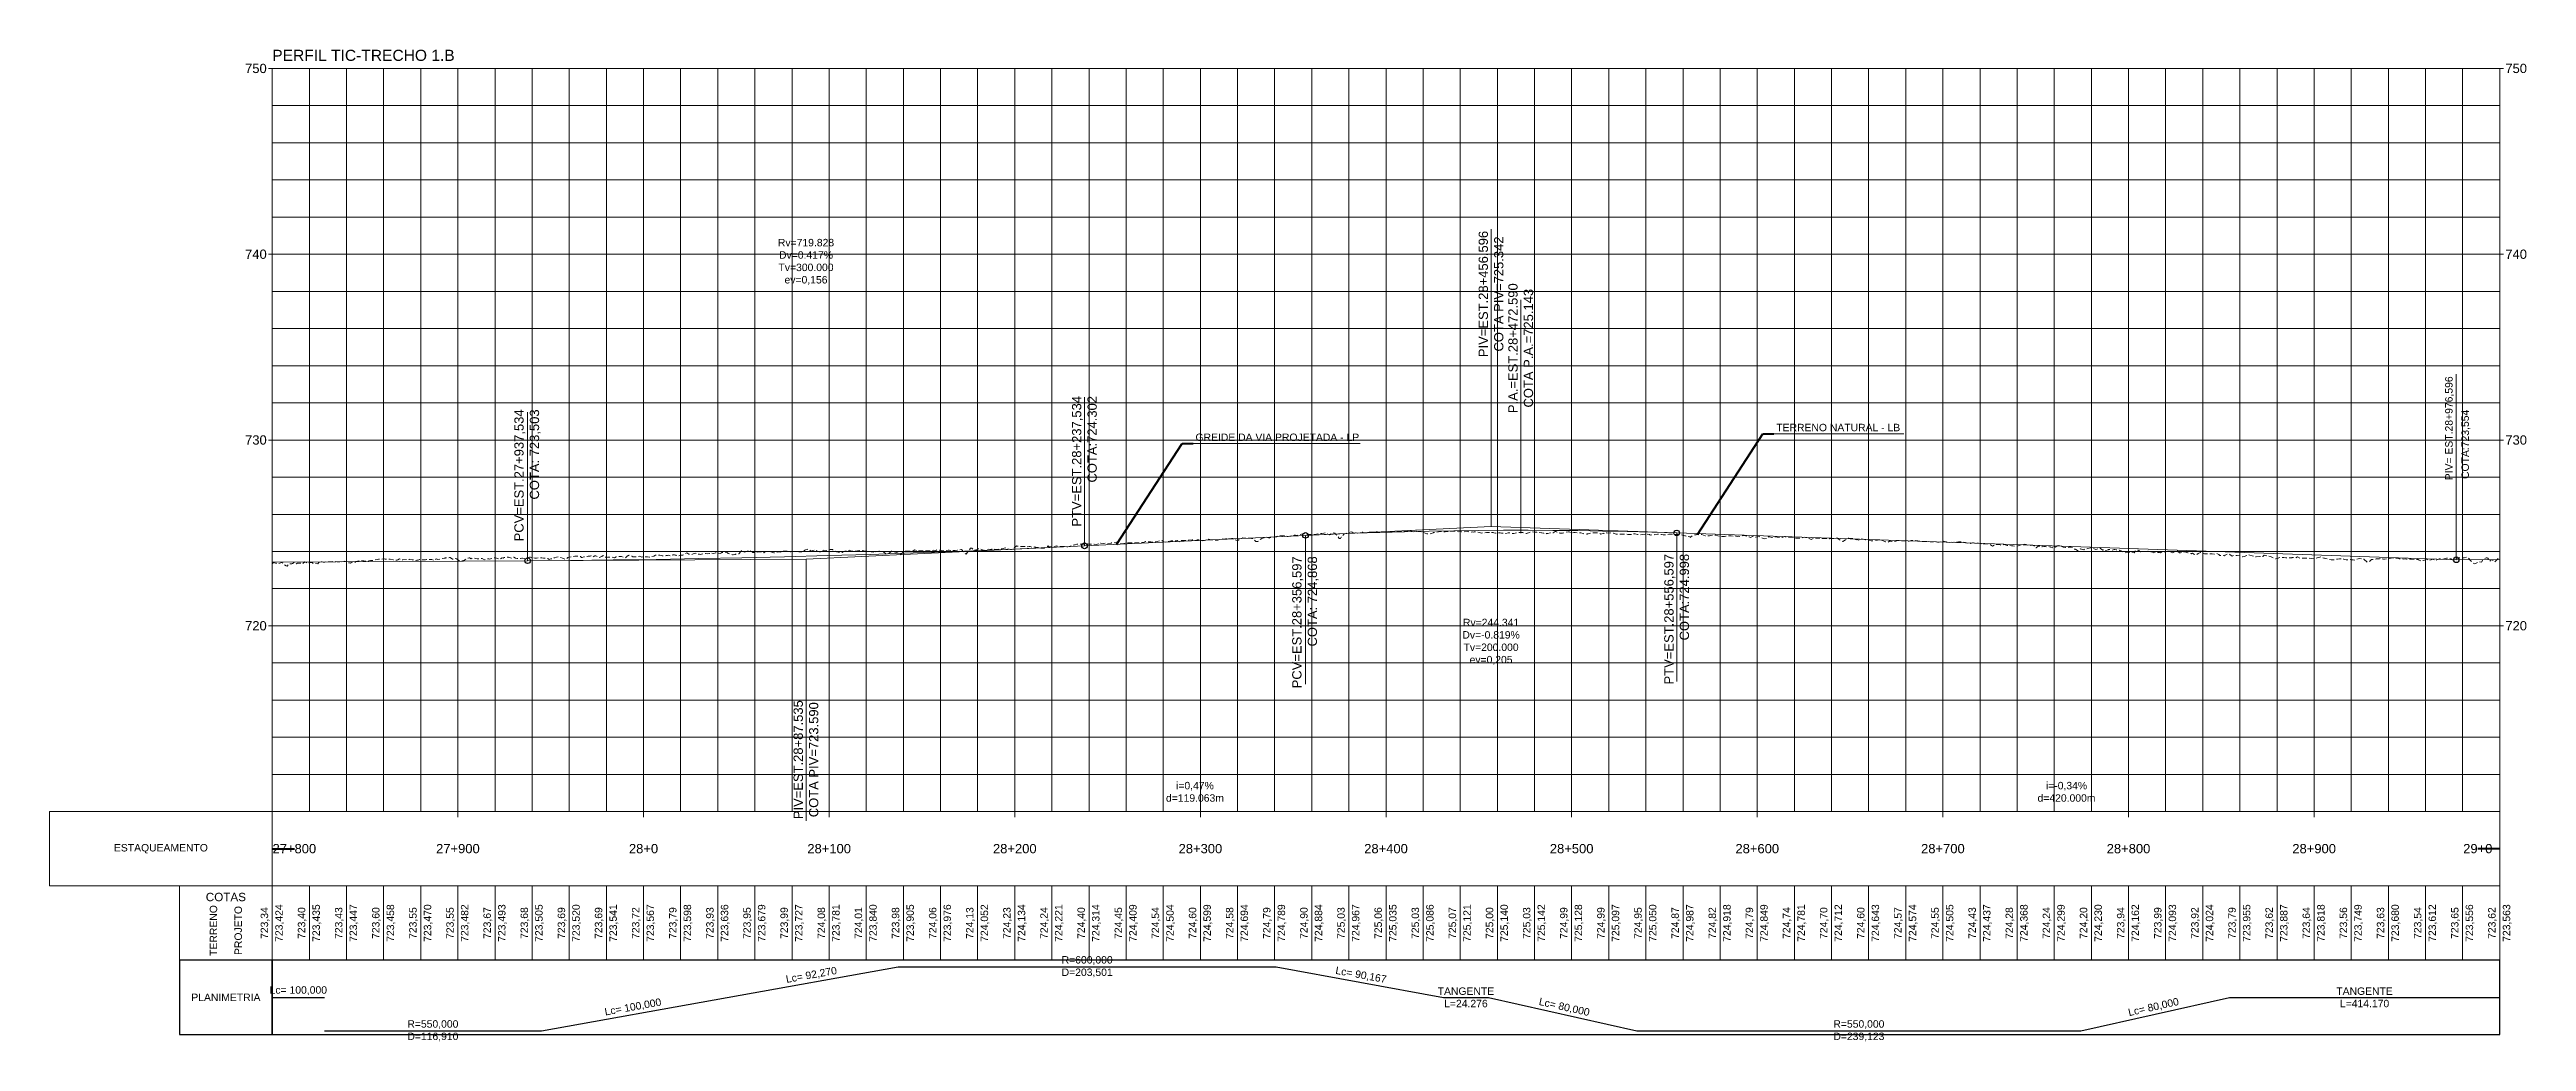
# Model space of a CAD drawing. Header units: metres. Extents: x 303118 to 359298, y 7408194 to 7460879.
# Drawn here: x 336144 to 337479, y 7420043 to 7420577 of the extents above; entities that cross this region are included whole.
import ezdxf

# ---------------------------------------------------------------- set-up
doc = ezdxf.new("R2010")
doc.units = ezdxf.units.M
doc.header["$LTSCALE"] = 10
doc.linetypes.add('HIDDEN', pattern=[0.375, 0.25, -0.125])
for name, color, linetype, lineweight in [('F-VT-CAIXA', 4, 'Continuous', 0), ('F-VT-COTAS', 2, 'Continuous', 0), ('F-VT-ESTACA', 4, 'Continuous', 0), ('F-VT-GREIDE', 6, 'Continuous', 0), ('F-VT-MALHA', 8, 'Continuous', 0), ('F-VT-MALHA-MJR', 8, 'Continuous', 0), ('F-VT-NOTAVEL', 2, 'Continuous', 0), ('F-VT-PLANIMETRIA', 3, 'Continuous', 0), ('F-VT-REGUA', 4, 'Continuous', 0), ('F-VT-TERRENO', 90, 'HIDDEN', 0), ('F-VT-TITULO', 4, 'Continuous', 0), ('U-HZ-EIXO L7-V2', 220, 'L7-V2_LINE', 30)]:
    doc.layers.add(name, color=color, linetype=linetype, lineweight=lineweight)
doc.layers.add('U-VT-PERFIL', color=4, linetype='Continuous')
doc.styles.add('Arial', font='arial.ttf')
doc.styles.add('DIM', font='arial.ttf', dxfattribs={"width": 0.8})
doc.styles.add('R80', font='arial.ttf')
doc.styles.get("Standard").update_dxf_attribs({"font": 'arial.ttf'})
doc.linetypes.add('L7-V2_LINE', pattern='A,3.5,-0.25,["L7-V2",Standard,S=0.175,R=0,X=-0.05,Y=-0.1],-0.75', length=4.5)
doc.dimstyles.new('U-1_2000', dxfattribs={"dimscale": 2, "dimtxt": 1.5, "dimasz": 0.75, "dimexe": 0.75, "dimexo": 0.75, "dimgap": 0.25, "dimtad": 1, "dimzin": 4, "dimtxsty": 'DIM', "dimblk": 'ARCHTICK', "dimcen": 0.7, "dimdle": 0.75, "dimclrd": 256, "dimclre": 256, "dimclrt": 256, "dimaunit": 1, "dimadec": 3, "dimazin": 2, "dimtfac": 1, "dimtofl": 0, "dimtmove": 0, "dimatfit": 3, "dimldrblk": 'CLOSEDBLANK', "dimfxl": 0, "dimtolj": 1, "dimtzin": 0, "dimlwd": -1, "dimlwe": -1, "dimarcsym": 0})

msp = doc.modelspace()

# ---------------------------------------------------------------- texts
at = {"layer": 'F-VT-COTAS', "color": 2, "linetype": 'Continuous', "lineweight": 0, "char_height": 4, "rotation": 90, "style": 'R80'}
for s, insert, attachment_point in [('{\\C1;723,34}', (336262.631, 7420106.777), 8), ('{\\C3;723,424}', (336268.131, 7420106.777), 5), ('{\\C1;723,40}', (336282.631, 7420106.777), 8), ('{\\C3;723,435}', (336288.131, 7420106.777), 5), ('{\\C1;723,43}', (336302.631, 7420106.777), 8), ('{\\C3;723,447}', (336308.131, 7420106.777), 5), ('{\\C1;723,60}', (336322.631, 7420106.777), 8), ('{\\C3;723,458}', (336328.131, 7420106.777), 5), ('{\\C1;723,55}', (336342.631, 7420106.777), 8), ('{\\C3;723,470}', (336348.131, 7420106.777), 5), ('{\\C1;723,55}', (336362.631, 7420106.777), 8), ('{\\C3;723,482}', (336368.131, 7420106.777), 5), ('{\\C1;723,67}', (336382.631, 7420106.777), 8), ('{\\C3;723,493}', (336388.131, 7420106.777), 5), ('{\\C1;723,68}', (336402.631, 7420106.777), 8), ('{\\C3;723,505}', (336408.131, 7420106.777), 5), ('{\\C1;723,69}', (336422.631, 7420106.777), 8), ('{\\C3;723,520}', (336428.131, 7420106.777), 5), ('{\\C1;723,69}', (336442.631, 7420106.777), 8), ('{\\C3;723,541}', (336448.131, 7420106.777), 5), ('{\\C1;723,72}', (336462.631, 7420106.777), 8), ('{\\C3;723,567}', (336468.131, 7420106.777), 5), ('{\\C1;723,79}', (336482.631, 7420106.777), 8), ('{\\C3;723,598}', (336488.131, 7420106.777), 5), ('{\\C1;723,93}', (336502.631, 7420106.777), 8), ('{\\C3;723,636}', (336508.131, 7420106.777), 5), ('{\\C1;723,95}', (336522.631, 7420106.777), 8), ('{\\C3;723,679}', (336528.131, 7420106.777), 5), ('{\\C1;723,99}', (336542.631, 7420106.777), 8), ('{\\C3;723,727}', (336548.131, 7420106.777), 5), ('{\\C1;724,08}', (336562.631, 7420106.777), 8), ('{\\C3;723,781}', (336568.131, 7420106.777), 5), ('{\\C1;724,01}', (336582.631, 7420106.777), 8), ('{\\C3;723,840}', (336588.131, 7420106.777), 5), ('{\\C1;723,98}', (336602.631, 7420106.777), 8), ('{\\C3;723,905}', (336608.131, 7420106.777), 5), ('{\\C1;724,06}', (336622.631, 7420106.777), 8), ('{\\C3;723,976}', (336628.131, 7420106.777), 5), ('{\\C1;724,13}', (336642.631, 7420106.777), 8), ('{\\C3;724,052}', (336648.131, 7420106.777), 5), ('{\\C1;724,23}', (336662.631, 7420106.777), 8), ('{\\C3;724,134}', (336668.131, 7420106.777), 5), ('{\\C1;724,24}', (336682.631, 7420106.777), 8), ('{\\C3;724,221}', (336688.131, 7420106.777), 5), ('{\\C1;724,40}', (336702.631, 7420106.777), 8), ('{\\C3;724,314}', (336708.131, 7420106.777), 5), ('{\\C1;724,45}', (336722.631, 7420106.777), 8), ('{\\C3;724,409}', (336728.131, 7420106.777), 5), ('{\\C1;724,54}', (336742.631, 7420106.777), 8), ('{\\C3;724,504}', (336748.131, 7420106.777), 5), ('{\\C1;724,60}', (336762.631, 7420106.777), 8), ('{\\C3;724,599}', (336768.131, 7420106.777), 5), ('{\\C1;724,58}', (336782.631, 7420106.777), 8), ('{\\C3;724,694}', (336788.131, 7420106.777), 5), ('{\\C1;724,79}', (336802.631, 7420106.777), 8), ('{\\C3;724,789}', (336808.131, 7420106.777), 5), ('{\\C1;724,90}', (336822.631, 7420106.777), 8), ('{\\C3;724,884}', (336828.131, 7420106.777), 5), ('{\\C1;725,03}', (336842.631, 7420106.777), 8), ('{\\C3;724,967}', (336848.131, 7420106.777), 5), ('{\\C1;725,06}', (336862.631, 7420106.777), 8), ('{\\C3;725,035}', (336868.131, 7420106.777), 5), ('{\\C1;725,03}', (336882.631, 7420106.777), 8), ('{\\C3;725,086}', (336888.131, 7420106.777), 5), ('{\\C1;725,07}', (336902.631, 7420106.777), 8), ('{\\C3;725,121}', (336908.131, 7420106.777), 5), ('{\\C1;725,00}', (336922.631, 7420106.777), 8), ('{\\C3;725,140}', (336928.131, 7420106.777), 5), ('{\\C1;725,03}', (336942.631, 7420106.777), 8), ('{\\C3;725,142}', (336948.131, 7420106.777), 5), ('{\\C1;724,99}', (336962.631, 7420106.777), 8), ('{\\C3;725,128}', (336968.131, 7420106.777), 5), ('{\\C1;724,99}', (336982.631, 7420106.777), 8), ('{\\C3;725,097}', (336988.131, 7420106.777), 5), ('{\\C1;724,95}', (337002.631, 7420106.777), 8), ('{\\C3;725,050}', (337008.131, 7420106.777), 5), ('{\\C1;724,87}', (337022.631, 7420106.777), 8), ('{\\C3;724,987}', (337028.131, 7420106.777), 5), ('{\\C1;724,82}', (337042.631, 7420106.777), 8), ('{\\C3;724,918}', (337048.131, 7420106.777), 5), ('{\\C1;724,79}', (337062.631, 7420106.777), 8), ('{\\C3;724,849}', (337068.131, 7420106.777), 5), ('{\\C1;724,74}', (337082.631, 7420106.777), 8), ('{\\C3;724,781}', (337088.131, 7420106.777), 5), ('{\\C1;724,70}', (337102.631, 7420106.777), 8), ('{\\C3;724,712}', (337108.131, 7420106.777), 5), ('{\\C1;724,60}', (337122.631, 7420106.777), 8), ('{\\C3;724,643}', (337128.131, 7420106.777), 5), ('{\\C1;724,57}', (337142.631, 7420106.777), 8), ('{\\C3;724,574}', (337148.131, 7420106.777), 5), ('{\\C1;724,55}', (337162.631, 7420106.777), 8), ('{\\C3;724,505}', (337168.131, 7420106.777), 5), ('{\\C1;724,43}', (337182.631, 7420106.777), 8), ('{\\C3;724,437}', (337188.131, 7420106.777), 5), ('{\\C1;724,28}', (337202.631, 7420106.777), 8), ('{\\C3;724,368}', (337208.131, 7420106.777), 5), ('{\\C1;724,24}', (337222.631, 7420106.777), 8), ('{\\C3;724,299}', (337228.131, 7420106.777), 5), ('{\\C1;724,20}', (337242.631, 7420106.777), 8), ('{\\C3;724,230}', (337248.131, 7420106.777), 5), ('{\\C1;723,94}', (337262.631, 7420106.777), 8), ('{\\C3;724,162}', (337268.131, 7420106.777), 5), ('{\\C1;723,99}', (337282.631, 7420106.777), 8), ('{\\C3;724,093}', (337288.131, 7420106.777), 5), ('{\\C1;723,92}', (337302.631, 7420106.777), 8), ('{\\C3;724,024}', (337308.131, 7420106.777), 5), ('{\\C1;723,79}', (337322.631, 7420106.777), 8), ('{\\C3;723,955}', (337328.131, 7420106.777), 5), ('{\\C1;723,62}', (337342.631, 7420106.777), 8), ('{\\C3;723,887}', (337348.131, 7420106.777), 5), ('{\\C1;723,64}', (337362.631, 7420106.777), 8), ('{\\C3;723,818}', (337368.131, 7420106.777), 5), ('{\\C1;723,56}', (337382.631, 7420106.777), 8), ('{\\C3;723,749}', (337388.131, 7420106.777), 5), ('{\\C1;723,63}', (337402.631, 7420106.777), 8), ('{\\C3;723,680}', (337408.131, 7420106.777), 5), ('{\\C1;723,54}', (337422.631, 7420106.777), 8), ('{\\C3;723,612}', (337428.131, 7420106.777), 5), ('{\\C1;723,65}', (337442.631, 7420106.777), 8), ('{\\C3;723,556}', (337448.131, 7420106.777), 5), ('{\\C1;723,62}', (337462.631, 7420106.777), 8), ('{\\C3;723,563}', (337468.131, 7420106.777), 5)]:
    msp.add_mtext(s, dxfattribs=dict(at, insert=insert, attachment_point=attachment_point))
at = {"layer": 'F-VT-ESTACA', "color": 4, "linetype": 'Continuous', "lineweight": 0, "char_height": 5, "attachment_point": 8, "style": 'R80'}
for s, insert in [('27+800', (336276.023, 7420144.277)), ('27+900', (336364.131, 7420144.277)), ('28+0', (336464.131, 7420144.277)), ('28+100', (336564.131, 7420144.277)), ('28+200', (336664.131, 7420144.277)), ('28+300', (336764.131, 7420144.277)), ('28+400', (336864.131, 7420144.277)), ('28+500', (336964.131, 7420144.277)), ('28+600', (337064.131, 7420144.277)), ('28+700', (337164.131, 7420144.277)), ('28+800', (337264.131, 7420144.277)), ('28+900', (337364.131, 7420144.277)), ('29+0', (337452.29, 7420144.277))]:
    msp.add_mtext(s, dxfattribs=dict(at, insert=insert))
at = {"layer": 'F-VT-NOTAVEL', "color": 2, "linetype": 'Continuous', "lineweight": 0, "char_height": 4, "style": 'Arial'}
for s, insert, attachment_point in [('Rv=719.828\\PDv=0.417%\\PTv=300.000\\Pev=0,156', (336551.665, 7420462.68), 5), ('GREIDE DA VIA PROJETADA - LP', (336761.486, 7420366.205), 7), ('TERRENO NATURAL - LB', (337074.377, 7420371.454), 7), ('Rv=244.341\\PDv=-0.819%\\PTv=200.000\\Pev=0,205', (336920.727, 7420258.206), 5), ('i=0,47%\\Pd=119.063m', (336761.196, 7420172.047), 8), ('i=-0,34%\\Pd=420.000m', (337230.727, 7420172.047), 8)]:
    msp.add_mtext(s, dxfattribs=dict(at, insert=insert, attachment_point=attachment_point))
at = {"layer": 'F-VT-NOTAVEL', "color": 2, "linetype": 'Continuous', "lineweight": 0, "rotation": 90, "style": 'Arial'}
for s, insert, char_height, attachment_point in [('PIV=EST.28+456.596\\PCOTA PIV=725.342', (336920.727, 7420445.38), 5, 5), ('P.A.=EST.28+472.590\\PCOTA P.A.=725.143', (336936.72, 7420416.206), 5, 5), ('PIV= EST.28+976,596', (337439.457, 7420401.052), 4, 9), ('PCV=EST.27+937,534\\PCOTA: 723,503', (336401.665, 7420383.268), 5, 6), ('PTV=EST.28+237,534\\PCOTA:724.302', (336701.665, 7420390.481), 5, 6), ('COTA:723,554', (337443.497, 7420345.819), 4, 1), ('PCV=EST.28+356,597\\PCOTA: 724,868', (336820.727, 7420304.183), 5, 6), ('PTV=EST.28+556,597\\PCOTA:724.998', (337020.727, 7420305.492), 5, 6), ('PIV=EST.28+87.535\\PCOTA PIV=723.590', (336551.665, 7420194.709), 5, 5)]:
    msp.add_mtext(s, dxfattribs=dict(at, insert=insert, char_height=char_height, attachment_point=attachment_point))
at = {"layer": 'F-VT-PLANIMETRIA', "color": 2, "linetype": 'Continuous', "lineweight": 0, "char_height": 4, "style": 'R80'}
for s, insert, attachment_point in [('R=600,000\\PD=203,501', (336703.124, 7420083.277), 5), ('Lc= 100,000', (336278.162, 7420068.027), 8), ('TANGENTE\\PL=24.276', (336907.179, 7420066.777), 5), ('TANGENTE\\PL=414.170', (337391.286, 7420066.777), 5), ('R=550,000\\PD=116,910', (336350.648, 7420048.777), 5), ('R=550,000\\PD=239,123', (337118.879, 7420048.777), 5)]:
    msp.add_mtext(s, dxfattribs=dict(at, insert=insert, attachment_point=attachment_point))
at = {"layer": 'F-VT-PLANIMETRIA', "color": 2, "linetype": 'Continuous', "lineweight": 0, "char_height": 4, "attachment_point": 8, "style": 'R80'}
for s, insert, rotation in [('Lc= 92,270', (336555.018, 7420076.258), 10.138641), ('Lc= 90,167', (336850.183, 7420076.257), 349.629911), ('Lc= 100,000', (336458.882, 7420059.007), 10.203974), ('Lc= 80,000', (336959.591, 7420058.997), 347.319617), ('Lc= 80,000', (337278.166, 7420058.997), 12.680383)]:
    msp.add_mtext(s, dxfattribs=dict(at, insert=insert, rotation=rotation))
at = {"layer": 'F-VT-REGUA', "color": 4, "linetype": 'Continuous', "lineweight": 0, "char_height": 5, "style": 'Arial'}
for s, insert, attachment_point in [('750', (336261.131, 7420566.777), 6), ('{\\C256;750}', (337467.131, 7420566.777), 4), ('740', (336261.131, 7420466.777), 6), ('{\\C256;740}', (337467.131, 7420466.777), 4), ('730', (336261.131, 7420366.777), 6), ('{\\C256;730}', (337467.131, 7420366.777), 4), ('720', (336261.131, 7420266.777), 6), ('{\\C256;720}', (337467.131, 7420266.777), 4)]:
    msp.add_mtext(s, dxfattribs=dict(at, insert=insert, attachment_point=attachment_point))
at = {"layer": 'F-VT-TITULO', "color": 4, "linetype": 'Continuous', "lineweight": 0, "insert": (336264.131, 7420570.777), "char_height": 6, "attachment_point": 7, "style": 'Arial'}
msp.add_mtext('PERFIL TIC-TRECHO 1.B', dxfattribs=at)
at = {"layer": 'U-VT-PERFIL', "color": 4, "linetype": 'Continuous', "lineweight": -3, "attachment_point": 5, "style": 'Arial'}
for s, insert, char_height in [('{\\C4;ESTAQUEAMENTO}', (336204.131, 7420146.777), 4), ('{\\C4;COTAS}', (336239.131, 7420120.777), 4.5), ('{\\fArial|b0|i0|c0|p34;\\C4;PLANIMETRIA}', (336239.131, 7420066.777), 4)]:
    msp.add_mtext(s, dxfattribs=dict(at, insert=insert, char_height=char_height))
at = {"layer": 'U-VT-PERFIL', "color": 4, "linetype": 'Continuous', "lineweight": -3, "insert": (336239.131, 7420102.777), "char_height": 4, "attachment_point": 5, "rotation": 90, "style": 'Arial'}
msp.add_mtext('{\\C1;TERRENO\\C3;\\P\\PPROJETO}', dxfattribs=at)

# ---------------------------------------------------------------- blocks, each defined once
blk = doc.blocks.new('AeccTickLine')
blk.add_line((0, -0.1524), (0, 0.1524))
blk = doc.blocks.new('AeccTickCircle')
blk.add_circle((0, 0), 0.305)

# ---------------------------------------------------------------- linework, layer by layer
at = {"layer": 'F-VT-CAIXA', "color": 4, "linetype": 'Continuous', "lineweight": 0}
for p, q in [((336262.131, 7420566.777), (337466.131, 7420566.777)), ((336264.131, 7420166.777), (336264.131, 7420566.777)), ((337464.131, 7420166.777), (337464.131, 7420566.777)), ((336262.131, 7420466.777), (336264.131, 7420466.777)), ((337464.131, 7420466.777), (337466.131, 7420466.777)), ((336262.131, 7420366.777), (336264.131, 7420366.777)), ((337464.131, 7420366.777), (337466.131, 7420366.777)), ((336262.131, 7420266.777), (336264.131, 7420266.777)), ((337464.131, 7420266.777), (337466.131, 7420266.777))]:
    msp.add_line(p, q, dxfattribs=at)
for points in [[(336264.131, 7420126.777), (336264.131, 7420166.777), (336144.131, 7420166.777), (336144.131, 7420126.777)], [(336264.131, 7420126.777), (337464.131, 7420126.777), (337464.131, 7420166.777), (336264.131, 7420166.777)], [(336264.131, 7420086.777), (336264.131, 7420126.777), (336214.131, 7420126.777), (336214.131, 7420086.777)], [(336264.131, 7420086.777), (337464.131, 7420086.777), (337464.131, 7420126.777), (336264.131, 7420126.777)]]:
    msp.add_3dface(points, dxfattribs=at)
at = {"layer": 'F-VT-CAIXA', "color": 4, "linetype": 'Continuous', "lineweight": -3}
for points in [[(336264.131, 7420046.777), (336264.131, 7420086.777), (336214.131, 7420086.777), (336214.131, 7420046.777)], [(336264.131, 7420046.777), (337464.131, 7420046.777), (337464.131, 7420086.777), (336264.131, 7420086.777)]]:
    msp.add_3dface(points, dxfattribs=at)
at = {"layer": 'F-VT-COTAS', "color": 2, "linetype": 'Continuous', "lineweight": 0}
for p, q in [((336264.131, 7420086.777), (336264.131, 7420126.777)), ((336284.131, 7420086.777), (336284.131, 7420126.777)), ((336304.131, 7420086.777), (336304.131, 7420126.777)), ((336324.131, 7420086.777), (336324.131, 7420126.777)), ((336344.131, 7420086.777), (336344.131, 7420126.777)), ((336364.131, 7420086.777), (336364.131, 7420126.777)), ((336384.131, 7420086.777), (336384.131, 7420126.777)), ((336404.131, 7420086.777), (336404.131, 7420126.777)), ((336424.131, 7420086.777), (336424.131, 7420126.777)), ((336444.131, 7420086.777), (336444.131, 7420126.777)), ((336464.131, 7420086.777), (336464.131, 7420126.777)), ((336484.131, 7420086.777), (336484.131, 7420126.777)), ((336504.131, 7420086.777), (336504.131, 7420126.777)), ((336524.131, 7420086.777), (336524.131, 7420126.777)), ((336544.131, 7420086.777), (336544.131, 7420126.777)), ((336564.131, 7420086.777), (336564.131, 7420126.777)), ((336584.131, 7420086.777), (336584.131, 7420126.777)), ((336604.131, 7420086.777), (336604.131, 7420126.777)), ((336624.131, 7420086.777), (336624.131, 7420126.777)), ((336644.131, 7420086.777), (336644.131, 7420126.777)), ((336664.131, 7420086.777), (336664.131, 7420126.777)), ((336684.131, 7420086.777), (336684.131, 7420126.777)), ((336704.131, 7420086.777), (336704.131, 7420126.777)), ((336724.131, 7420086.777), (336724.131, 7420126.777)), ((336744.131, 7420086.777), (336744.131, 7420126.777)), ((336764.131, 7420086.777), (336764.131, 7420126.777)), ((336784.131, 7420086.777), (336784.131, 7420126.777)), ((336804.131, 7420086.777), (336804.131, 7420126.777)), ((336824.131, 7420086.777), (336824.131, 7420126.777)), ((336844.131, 7420086.777), (336844.131, 7420126.777)), ((336864.131, 7420086.777), (336864.131, 7420126.777)), ((336884.131, 7420086.777), (336884.131, 7420126.777)), ((336904.131, 7420086.777), (336904.131, 7420126.777)), ((336924.131, 7420086.777), (336924.131, 7420126.777)), ((336944.131, 7420086.777), (336944.131, 7420126.777)), ((336964.131, 7420086.777), (336964.131, 7420126.777)), ((336984.131, 7420086.777), (336984.131, 7420126.777)), ((337004.131, 7420086.777), (337004.131, 7420126.777)), ((337024.131, 7420086.777), (337024.131, 7420126.777)), ((337044.131, 7420086.777), (337044.131, 7420126.777)), ((337064.131, 7420086.777), (337064.131, 7420126.777)), ((337084.131, 7420086.777), (337084.131, 7420126.777)), ((337104.131, 7420086.777), (337104.131, 7420126.777)), ((337124.131, 7420086.777), (337124.131, 7420126.777)), ((337144.131, 7420086.777), (337144.131, 7420126.777)), ((337164.131, 7420086.777), (337164.131, 7420126.777)), ((337184.131, 7420086.777), (337184.131, 7420126.777)), ((337204.131, 7420086.777), (337204.131, 7420126.777)), ((337224.131, 7420086.777), (337224.131, 7420126.777)), ((337244.131, 7420086.777), (337244.131, 7420126.777)), ((337264.131, 7420086.777), (337264.131, 7420126.777)), ((337284.131, 7420086.777), (337284.131, 7420126.777)), ((337304.131, 7420086.777), (337304.131, 7420126.777)), ((337324.131, 7420086.777), (337324.131, 7420126.777)), ((337344.131, 7420086.777), (337344.131, 7420126.777)), ((337364.131, 7420086.777), (337364.131, 7420126.777)), ((337384.131, 7420086.777), (337384.131, 7420126.777)), ((337404.131, 7420086.777), (337404.131, 7420126.777)), ((337424.131, 7420086.777), (337424.131, 7420126.777)), ((337444.131, 7420086.777), (337444.131, 7420126.777)), ((337464.131, 7420086.777), (337464.131, 7420126.777))]:
    msp.add_line(p, q, dxfattribs=at)
at = {"layer": 'F-VT-ESTACA', "color": 2, "linetype": 'Continuous', "lineweight": 0}
for p, q in [((336264.131, 7420166.777), (336264.131, 7420163.777)), ((336364.131, 7420166.777), (336364.131, 7420163.777)), ((336464.131, 7420166.777), (336464.131, 7420163.777)), ((336564.131, 7420166.777), (336564.131, 7420163.777)), ((336664.131, 7420166.777), (336664.131, 7420163.777)), ((336764.131, 7420166.777), (336764.131, 7420163.777)), ((336864.131, 7420166.777), (336864.131, 7420163.777)), ((336964.131, 7420166.777), (336964.131, 7420163.777)), ((337064.131, 7420166.777), (337064.131, 7420163.777)), ((337164.131, 7420166.777), (337164.131, 7420163.777)), ((337264.131, 7420166.777), (337264.131, 7420163.777)), ((337364.131, 7420166.777), (337364.131, 7420163.777)), ((337464.131, 7420166.777), (337464.131, 7420163.777))]:
    msp.add_line(p, q, dxfattribs=at)
at = {"layer": 'F-VT-GREIDE', "color": 6, "linetype": 'Continuous', "lineweight": 0}
for p, q in [((336701.665, 7420309.801), (336820.727, 7420315.453)), ((336820.727, 7420315.453), (336834.06, 7420316.05)), ((336834.06, 7420316.05), (336847.394, 7420316.573)), ((336847.394, 7420316.573), (336860.727, 7420317.024)), ((336860.727, 7420317.024), (336874.06, 7420317.403)), ((336874.06, 7420317.403), (336887.394, 7420317.708)), ((336887.394, 7420317.708), (336900.727, 7420317.941)), ((336900.727, 7420317.941), (336914.06, 7420318.101)), ((336914.06, 7420318.101), (336927.394, 7420318.188)), ((336927.394, 7420318.188), (336940.727, 7420318.203)), ((336940.727, 7420318.203), (336954.061, 7420318.145)), ((336954.061, 7420318.145), (336967.394, 7420318.014)), ((336967.394, 7420318.014), (336980.727, 7420317.81)), ((336980.727, 7420317.81), (336994.061, 7420317.533)), ((336994.061, 7420317.533), (337007.394, 7420317.184)), ((337007.394, 7420317.184), (337020.727, 7420316.762)), ((337020.727, 7420316.762), (337440.727, 7420302.322)), ((336264.131, 7420301.014), (336401.665, 7420301.811)), ((336401.665, 7420301.811), (336424.742, 7420301.982)), ((336424.742, 7420301.982), (336447.819, 7420302.226)), ((336447.819, 7420302.226), (336470.896, 7420302.545)), ((336470.896, 7420302.545), (336493.973, 7420302.938)), ((336493.973, 7420302.938), (336517.05, 7420303.404)), ((336517.05, 7420303.404), (336540.127, 7420303.945)), ((336540.127, 7420303.945), (336563.203, 7420304.56)), ((336563.203, 7420304.56), (336586.28, 7420305.248)), ((336586.28, 7420305.248), (336609.357, 7420306.011)), ((336609.357, 7420306.011), (336632.434, 7420306.847)), ((336632.434, 7420306.847), (336655.511, 7420307.758)), ((336655.511, 7420307.758), (336678.588, 7420308.742)), ((336678.588, 7420308.742), (336701.665, 7420309.801)), ((337440.727, 7420302.322), (337464.131, 7420302.41))]:
    msp.add_line(p, q, dxfattribs=at)
at = {"layer": 'F-VT-MALHA', "color": 8, "linetype": 'Continuous', "lineweight": 0}
for p, q in [((336264.131, 7420546.777), (337464.131, 7420546.777)), ((336264.131, 7420526.777), (337464.131, 7420526.777)), ((336264.131, 7420506.777), (337464.131, 7420506.777)), ((336264.131, 7420486.777), (337464.131, 7420486.777)), ((336264.131, 7420446.777), (337464.131, 7420446.777)), ((336264.131, 7420426.777), (337464.131, 7420426.777)), ((336264.131, 7420406.777), (337464.131, 7420406.777)), ((336264.131, 7420386.777), (337464.131, 7420386.777)), ((336264.131, 7420346.777), (337464.131, 7420346.777)), ((336264.131, 7420326.777), (337464.131, 7420326.777)), ((336264.131, 7420306.777), (337464.131, 7420306.777)), ((336264.131, 7420286.777), (337464.131, 7420286.777)), ((336264.131, 7420246.777), (337464.131, 7420246.777)), ((336264.131, 7420226.777), (337464.131, 7420226.777)), ((336264.131, 7420206.777), (337464.131, 7420206.777)), ((336264.131, 7420186.777), (337464.131, 7420186.777))]:
    msp.add_line(p, q, dxfattribs=at)
at = {"layer": 'F-VT-MALHA-MJR', "color": 8, "linetype": 'Continuous', "lineweight": 0}
for p, q in [((336264.131, 7420566.777), (337464.131, 7420566.777)), ((336264.131, 7420166.777), (336264.131, 7420566.777)), ((336284.131, 7420166.777), (336284.131, 7420566.777)), ((336304.131, 7420166.777), (336304.131, 7420566.777)), ((336324.131, 7420166.777), (336324.131, 7420566.777)), ((336344.131, 7420166.777), (336344.131, 7420566.777)), ((336364.131, 7420166.777), (336364.131, 7420566.777)), ((336384.131, 7420166.777), (336384.131, 7420566.777)), ((336404.131, 7420166.777), (336404.131, 7420566.777)), ((336424.131, 7420166.777), (336424.131, 7420566.777)), ((336444.131, 7420166.777), (336444.131, 7420566.777)), ((336464.131, 7420166.777), (336464.131, 7420566.777)), ((336484.131, 7420166.777), (336484.131, 7420566.777)), ((336504.131, 7420166.777), (336504.131, 7420566.777)), ((336524.131, 7420166.777), (336524.131, 7420566.777)), ((336544.131, 7420166.777), (336544.131, 7420566.777)), ((336564.131, 7420166.777), (336564.131, 7420566.777)), ((336584.131, 7420166.777), (336584.131, 7420566.777)), ((336604.131, 7420166.777), (336604.131, 7420566.777)), ((336624.131, 7420166.777), (336624.131, 7420566.777)), ((336644.131, 7420166.777), (336644.131, 7420566.777)), ((336664.131, 7420166.777), (336664.131, 7420566.777)), ((336684.131, 7420166.777), (336684.131, 7420566.777)), ((336704.131, 7420166.777), (336704.131, 7420566.777)), ((336724.131, 7420166.777), (336724.131, 7420566.777)), ((336744.131, 7420166.777), (336744.131, 7420566.777)), ((336764.131, 7420166.777), (336764.131, 7420566.777)), ((336784.131, 7420166.777), (336784.131, 7420566.777)), ((336804.131, 7420166.777), (336804.131, 7420566.777)), ((336824.131, 7420166.777), (336824.131, 7420566.777)), ((336844.131, 7420166.777), (336844.131, 7420566.777)), ((336864.131, 7420166.777), (336864.131, 7420566.777)), ((336884.131, 7420166.777), (336884.131, 7420566.777)), ((336904.131, 7420166.777), (336904.131, 7420566.777)), ((336924.131, 7420166.777), (336924.131, 7420566.777)), ((336944.131, 7420166.777), (336944.131, 7420566.777)), ((336964.131, 7420166.777), (336964.131, 7420566.777)), ((336984.131, 7420166.777), (336984.131, 7420566.777)), ((337004.131, 7420166.777), (337004.131, 7420566.777)), ((337024.131, 7420166.777), (337024.131, 7420566.777)), ((337044.131, 7420166.777), (337044.131, 7420566.777)), ((337064.131, 7420166.777), (337064.131, 7420566.777)), ((337084.131, 7420166.777), (337084.131, 7420566.777)), ((337104.131, 7420166.777), (337104.131, 7420566.777)), ((337124.131, 7420166.777), (337124.131, 7420566.777)), ((337144.131, 7420166.777), (337144.131, 7420566.777)), ((337164.131, 7420166.777), (337164.131, 7420566.777)), ((337184.131, 7420166.777), (337184.131, 7420566.777)), ((337204.131, 7420166.777), (337204.131, 7420566.777)), ((337224.131, 7420166.777), (337224.131, 7420566.777)), ((337244.131, 7420166.777), (337244.131, 7420566.777)), ((337264.131, 7420166.777), (337264.131, 7420566.777)), ((337284.131, 7420166.777), (337284.131, 7420566.777)), ((337304.131, 7420166.777), (337304.131, 7420566.777)), ((337324.131, 7420166.777), (337324.131, 7420566.777)), ((337344.131, 7420166.777), (337344.131, 7420566.777)), ((337364.131, 7420166.777), (337364.131, 7420566.777)), ((337384.131, 7420166.777), (337384.131, 7420566.777)), ((337404.131, 7420166.777), (337404.131, 7420566.777)), ((337424.131, 7420166.777), (337424.131, 7420566.777)), ((337444.131, 7420166.777), (337444.131, 7420566.777)), ((337464.131, 7420166.777), (337464.131, 7420566.777)), ((336264.131, 7420466.777), (337464.131, 7420466.777)), ((336264.131, 7420366.777), (337464.131, 7420366.777)), ((336264.131, 7420266.777), (337464.131, 7420266.777)), ((336264.131, 7420166.777), (337464.131, 7420166.777))]:
    msp.add_line(p, q, dxfattribs=at)
at = {"layer": 'F-VT-NOTAVEL', "color": 2, "linetype": 'Continuous', "lineweight": 0}
for p, q in [((336920.727, 7420320.2), (336920.727, 7420480.2)), ((336936.72, 7420318.206), (336936.72, 7420442.206)), ((337440.727, 7420302.322), (337440.727, 7420402.322)), ((336401.665, 7420301.811), (336401.665, 7420381.811)), ((336701.665, 7420309.801), (336701.665, 7420389.801)), ((337073.107, 7420370.184), (337143.107, 7420370.184)), ((336760.216, 7420364.935), (336850.216, 7420364.935)), ((336820.727, 7420315.453), (336820.727, 7420235.453)), ((337020.727, 7420316.762), (337020.727, 7420236.762)), ((336551.665, 7420302.68), (336551.665, 7420161.811))]:
    msp.add_line(p, q, dxfattribs=at)
at = {"layer": 'F-VT-NOTAVEL', "color": 8, "linetype": 'Continuous', "lineweight": 0}
for p, q in [((336820.727, 7420315.453), (336920.727, 7420320.2)), ((336920.727, 7420320.2), (337020.727, 7420316.762)), ((336401.665, 7420301.811), (336551.665, 7420302.68)), ((336551.665, 7420302.68), (336701.665, 7420309.801))]:
    msp.add_line(p, q, dxfattribs=at)
at = {"layer": 'F-VT-PLANIMETRIA', "color": 3, "linetype": 'Continuous', "lineweight": -3}
for p, q in [((336509.103, 7420066.777), (336601.373, 7420083.277)), ((336601.373, 7420083.277), (336804.874, 7420083.277)), ((336804.874, 7420083.277), (336895.041, 7420066.777)), ((336264.131, 7420066.777), (336292.193, 7420066.777)), ((336409.103, 7420048.777), (336509.103, 7420066.777)), ((336895.041, 7420066.777), (336919.317, 7420066.777)), ((336919.317, 7420066.777), (336999.317, 7420048.777)), ((337238.441, 7420048.777), (337318.441, 7420066.777)), ((337318.441, 7420066.777), (337464.131, 7420066.777)), ((336292.193, 7420048.777), (336409.103, 7420048.777)), ((336999.317, 7420048.777), (337238.441, 7420048.777))]:
    msp.add_line(p, q, dxfattribs=at)
at = {"layer": 'F-VT-TERRENO', "color": 90, "linetype": 'HIDDEN', "lineweight": 0, "flags": 128}
msp.add_lwpolyline([(336264.131, 7420300.172), (336264.745, 7420300.773), (336265.932, 7420300.512), (336266.162, 7420300.437), (336266.399, 7420300.343), (336266.659, 7420300.348), (336267.577, 7420300.371), (336268.73, 7420300.644), (336269.258, 7420300.902), (336269.885, 7420300.373), (336271.526, 7420298.984), (336272.108, 7420298.827), (336273.111, 7420300.096), (336273.231, 7420300.249), (336274.342, 7420300.169), (336274.649, 7420300.212), (336274.956, 7420300.277), (336276.063, 7420300.864), (336276.336, 7420300.699), (336277.172, 7420300.199), (336277.78, 7420300.476), (336279.562, 7420300.41), (336280.004, 7420300.392), (336280.595, 7420300.264), (336281.718, 7420301.176), (336282.788, 7420300.611), (336282.856, 7420300.576), (336283.135, 7420300.399), (336283.406, 7420300.592), (336284.549, 7420300.872), (336285.726, 7420300.661), (336286.014, 7420300.459), (336286.194, 7420300.333), (336288.598, 7420300.204), (336288.787, 7420300.364), (336288.97, 7420300.636), (336289.24, 7420300.842), (336290.205, 7420301.577), (336291.496, 7420301.012), (336291.743, 7420301.048), (336292.465, 7420301.1), (336294.417, 7420301.22), (336294.453, 7420301.169), (336294.486, 7420301.18), (336295.635, 7420301.261), (336297.236, 7420301.364), (336297.283, 7420301.374), (336297.333, 7420301.363), (336298.961, 7420301.292), (336299.962, 7420301.245), (336300.114, 7420301.3), (336300.28, 7420301.195), (336302.67, 7420301.382), (336303.245, 7420301.492), (336305.386, 7420300.597), (336305.456, 7420300.599), (336305.776, 7420300.609), (336306.211, 7420300.469), (336307.194, 7420301.167), (336308.069, 7420301.11), (336308.611, 7420300.811), (336309.219, 7420301.42), (336310.748, 7420301.782), (336311.951, 7420301.844), (336312.221, 7420301.857), (336312.858, 7420301.74), (336313.416, 7420301.716), (336314.282, 7420301.582), (336315.267, 7420301.569), (336316.075, 7420301.691), (336317.115, 7420301.885), (336318.31, 7420302.024), (336318.446, 7420302.115), (336318.723, 7420302.299), (336321.059, 7420302.511), (336321.347, 7420302.566), (336321.398, 7420302.567), (336322.789, 7420302.575), (336323.982, 7420302.75), (336324.208, 7420302.809), (336324.473, 7420302.747), (336324.941, 7420302.728), (336326.592, 7420302.652), (336327.601, 7420302.644), (336329.19, 7420302.328), (336330.725, 7420302.141), (336331.306, 7420302.126), (336331.436, 7420302.196), (336331.789, 7420302.385), (336332.73, 7420302.849), (336333.888, 7420302.203), (336334.371, 7420302.22), (336336.422, 7420302.535), (336336.944, 7420302.654), (336337.067, 7420302.644), (336337.931, 7420302.546), (336339.503, 7420302.359), (336340.265, 7420302.268), (336341.265, 7420301.684), (336342.059, 7420302.166), (336342.693, 7420302.205), (336343.492, 7420302.421), (336344.426, 7420302.269), (336344.612, 7420302.239), (336346.74, 7420302.314), (336347.137, 7420302.426), (336349.663, 7420302.534), (336350.013, 7420302.508), (336350.921, 7420302.107), (336351.245, 7420301.965), (336352.185, 7420302.603), (336352.675, 7420302.838), (336353.319, 7420302.426), (336354.692, 7420302.75), (336356.637, 7420303.2), (336357.196, 7420303.279), (336357.416, 7420303.302), (336358.779, 7420303.423), (336359.679, 7420303.475), (336360.003, 7420303.494), (336361.246, 7420302.61), (336362.168, 7420302.922), (336362.677, 7420303.011), (336363.368, 7420302.747), (336363.911, 7420302.41), (336364.647, 7420301.952), (336366.795, 7420301.752), (336367.107, 7420301.75), (336367.906, 7420302.33), (336369.567, 7420303.232), (336370.214, 7420303.398), (336370.406, 7420303.308), (336371.274, 7420302.903), (336372.02, 7420303.332), (336372.714, 7420303.165), (336373.705, 7420303.064), (336374.465, 7420302.747), (336376.254, 7420302.951), (336376.901, 7420302.93), (336376.904, 7420302.93), (336377.186, 7420302.954), (336378.458, 7420302.24), (336379.324, 7420302.837), (336379.898, 7420302.853), (336380.74, 7420302.819), (336381.339, 7420302.642), (336381.747, 7420302.806), (336383.396, 7420303.26), (336383.921, 7420303.405), (336384.169, 7420303.487), (336384.218, 7420303.406), (336384.292, 7420303.39), (336386.57, 7420302.596), (336387.909, 7420303.356), (336388.547, 7420303.277), (336388.971, 7420303.636), (336389.891, 7420303.649), (336391.03, 7420303.663), (336391.36, 7420303.639), (336391.43, 7420303.657), (336391.538, 7420303.662), (336392.879, 7420303.186), (336393.749, 7420303.777), (336394.328, 7420303.783), (336395.221, 7420303.238), (336396.136, 7420303.001), (336396.386, 7420303.01), (336397.76, 7420303.052), (336398.502, 7420303.223), (336398.932, 7420303.159), (336400.119, 7420303.014), (336400.866, 7420303.077), (336401.569, 7420303.315), (336402.684, 7420303.689), (336402.881, 7420303.729), (336403.027, 7420303.759), (336403.24, 7420303.672), (336404.141, 7420303.531), (336405.587, 7420303.142), (336406.484, 7420303.168), (336407.934, 7420303.477), (336409.376, 7420303.354), (336410.206, 7420303.283), (336410.276, 7420303.281), (336410.321, 7420303.281), (336411.748, 7420303.069), (336412.602, 7420303.06), (336412.617, 7420303.06), (336413.207, 7420302.55), (336414.196, 7420302.845), (336414.948, 7420302.877), (336415.827, 7420303.255), (336416.045, 7420303.349), (336417.27, 7420303.812), (336418.126, 7420303.84), (336419.053, 7420303.682), (336419.588, 7420303.591), (336420.507, 7420303.237), (336421.9, 7420302.511), (336421.971, 7420302.508), (336422.093, 7420302.586), (336422.279, 7420302.713), (336423.438, 7420303.509), (336424.212, 7420303.724), (336425.505, 7420303.972), (336426.103, 7420304.086), (336426.52, 7420304.073), (336427.071, 7420304.225), (336428.731, 7420304.338), (336428.819, 7420304.344), (336430.168, 7420304.024), (336430.773, 7420303.541), (336431.112, 7420303.639), (336431.956, 7420303.845), (336432.322, 7420303.936), (336433.401, 7420303.994), (336433.707, 7420304.064), (336434.258, 7420304.34), (336435.18, 7420304.263), (336435.182, 7420304.264), (336435.691, 7420304.396), (336436.655, 7420303.677), (336437.979, 7420304.484), (336438.404, 7420304.447), (336438.408, 7420304.445), (336440.257, 7420303.475), (336441.634, 7420304.147), (336442.471, 7420304.559), (336442.532, 7420304.572), (336442.583, 7420304.568), (336444.026, 7420303.63), (336444.803, 7420303.756), (336444.86, 7420303.756), (336446.799, 7420303.729), (336447.071, 7420303.674), (336448.086, 7420303.47), (336448.456, 7420303.397), (336449.342, 7420303.879), (336449.939, 7420303.888), (336451.066, 7420304.133), (336451.311, 7420304.135), (336451.421, 7420304.136), (336451.608, 7420304.113), (336452.215, 7420304.009), (336453.867, 7420303.449), (336454.377, 7420303.435), (336454.537, 7420303.582), (336455.354, 7420304.332), (336456.123, 7420304.735), (336456.957, 7420304.507), (336457.763, 7420304.218), (336458.377, 7420303.998), (336459.686, 7420303.935), (336460.63, 7420303.955), (336460.989, 7420304.026), (336461.792, 7420304.186), (336462.885, 7420303.89), (336463.281, 7420303.8), (336464.051, 7420303.936), (336464.215, 7420303.946), (336464.768, 7420303.982), (336465.134, 7420303.98), (336466.272, 7420303.873), (336467.379, 7420303.721), (336467.44, 7420303.712), (336467.735, 7420303.672), (336468.438, 7420304.097), (336469.621, 7420304.356), (336470.666, 7420304.725), (336470.835, 7420304.785), (336471.862, 7420304.923), (336472.865, 7420304.832), (336473.892, 7420304.577), (336474.105, 7420304.524), (336475.177, 7420304.355), (336476.348, 7420304.564), (336476.67, 7420304.578), (336477.118, 7420304.688), (336477.313, 7420304.736), (336478.163, 7420304.547), (336478.586, 7420304.481), (336479.864, 7420304.963), (336480.344, 7420304.952), (336480.821, 7420304.941), (336481.138, 7420304.849), (336481.778, 7420304.749), (336483.054, 7420304.407), (336483.569, 7420304.546), (336484.309, 7420304.746), (336485.286, 7420304.745), (336486.273, 7420305.497), (336486.795, 7420305.718), (336487.52, 7420306.026), (336488.599, 7420305.425), (336489.756, 7420305.168), (336490.021, 7420305.156), (336490.095, 7420305.153), (336490.784, 7420305.537), (336491.59, 7420305.686), (336491.987, 7420305.918), (336493.162, 7420305.55), (336493.247, 7420305.527), (336494.215, 7420305.268), (336494.572, 7420305.205), (336495.299, 7420305.417), (336496.443, 7420305.5), (336496.473, 7420305.505), (336497.543, 7420305.678), (336498.67, 7420305.474), (336499.698, 7420305.75), (336499.834, 7420305.786), (336500.547, 7420305.614), (336500.9, 7420305.906), (336502.043, 7420305.728), (336502.924, 7420306.003), (336503.131, 7420306.068), (336503.541, 7420306.177), (336504.379, 7420306.009), (336505.36, 7420305.769), (336506.15, 7420306.108), (336506.307, 7420306.175), (336507.586, 7420306.344), (336508.915, 7420306.338), (336509.376, 7420305.983), (336509.519, 7420305.873), (336509.814, 7420305.763), (336511.017, 7420305.479), (336512.045, 7420305.029), (336512.352, 7420305.073), (336513.46, 7420305.228), (336514.275, 7420305.615), (336515.329, 7420305.501), (336515.5, 7420305.483), (336516.501, 7420306.78), (336516.996, 7420307.088), (336518.008, 7420306.771), (336518.305, 7420306.613), (336518.727, 7420306.388), (336519.423, 7420306.858), (336520.954, 7420307.303), (336521.282, 7420307.192), (336522.535, 7420306.767), (336522.969, 7420306.324), (336523.183, 7420306.263), (336524.258, 7420306.294), (336524.467, 7420306.299), (336525.416, 7420306.389), (336527.058, 7420306.539), (336527.235, 7420306.539), (336527.649, 7420306.54), (336528.946, 7420306.141), (336529.878, 7420306.79), (336530.211, 7420306.783), (336530.44, 7420306.778), (336531.578, 7420306.83), (336532.109, 7420306.771), (336532.631, 7420306.619), (336533.187, 7420306.42), (336534.34, 7420306.007), (336536.067, 7420306.473), (336536.164, 7420306.502), (336536.405, 7420306.572), (336536.574, 7420306.519), (336537.9, 7420306.343), (336538.813, 7420307.016), (336539.14, 7420306.95), (336539.392, 7420306.9), (336540.538, 7420306.977), (336541.053, 7420306.873), (336541.57, 7420306.885), (336542.117, 7420306.787), (336543.289, 7420306.577), (336545.002, 7420306.807), (336545.093, 7420306.797), (336545.527, 7420306.748), (336546.064, 7420306.781), (336547.766, 7420306.589), (336548.07, 7420306.582), (336549.421, 7420306.551), (336549.812, 7420306.533), (336550.01, 7420306.71), (336551.046, 7420307.498), (336551.302, 7420307.692), (336552.259, 7420307.777), (336552.79, 7420308.061), (336553.822, 7420307.291), (336554.023, 7420307.205), (336554.508, 7420306.998), (336555.233, 7420307.239), (336556.755, 7420307.61), (336556.999, 7420307.474), (336558.198, 7420306.807), (336559.005, 7420306.562), (336559.871, 7420306.685), (336559.976, 7420306.751), (336561.257, 7420307.558), (336562.529, 7420307.234), (336562.952, 7420307.067), (336563.176, 7420306.979), (336563.513, 7420307.254), (336564.661, 7420307.836), (336565.776, 7420307.801), (336565.928, 7420307.783), (336566.144, 7420307.756), (336566.835, 7420307.39), (336568.039, 7420306.583), (336568.905, 7420306.428), (336569.394, 7420306.338), (336571.105, 7420306.309), (336571.881, 7420306.696), (336572.567, 7420307.037), (336574.259, 7420307.277), (336574.835, 7420307.487), (336574.858, 7420307.481), (336575.327, 7420307.342), (336576.486, 7420306.972), (336577.112, 7420306.899), (336577.834, 7420306.847), (336577.965, 7420306.837), (336579.394, 7420307.213), (336579.442, 7420307.215), (336579.529, 7420307.23), (336580.811, 7420307.335), (336581.673, 7420307.403), (336583.674, 7420306.953), (336583.787, 7420306.941), (336583.955, 7420306.923), (336584.303, 7420306.916), (336586.242, 7420306.728), (336586.764, 7420306.655), (336587.794, 7420306.509), (336588.269, 7420306.211), (336588.535, 7420306.296), (336589.737, 7420306.785), (336589.74, 7420306.785), (336590.836, 7420306.927), (336591.204, 7420306.913), (336591.853, 7420306.71), (336592.716, 7420306.716), (336593.138, 7420306.719), (336594.84, 7420305.4), (336595.441, 7420305.236), (336595.693, 7420305.296), (336595.888, 7420305.342), (336597.75, 7420307.042), (336598.669, 7420306.808), (336599.863, 7420306.503), (336599.99, 7420306.362), (336600.064, 7420306.452), (336601.455, 7420305.798), (336601.646, 7420305.642), (336602.39, 7420305.038), (336602.916, 7420305.6), (336603.789, 7420306.295), (336604.721, 7420307.161), (336606.1, 7420307.022), (336607.048, 7420307.042), (336607.695, 7420306.972), (336608.429, 7420306.836), (336608.75, 7420306.772), (336609.387, 7420307.128), (336610.206, 7420307.722), (336611.532, 7420307.042), (336611.736, 7420307.008), (336612.058, 7420307.05), (336614.079, 7420307.214), (336615.213, 7420307.112), (336615.369, 7420307.097), (336616.431, 7420307.221), (336618.228, 7420307.125), (336618.79, 7420307.183), (336619.122, 7420307.148), (336620.372, 7420307.445), (336621.156, 7420307.308), (336621.826, 7420307.558), (336621.996, 7420307.575), (336622.878, 7420307.657), (336623.531, 7420307.471), (336624.717, 7420307.328), (336625.908, 7420307.149), (336626.564, 7420307.33), (336628.284, 7420307.477), (336628.779, 7420307.436), (336630.243, 7420307.289), (336630.504, 7420307.312), (336630.675, 7420307.304), (336631.947, 7420307.289), (336633.077, 7420307.51), (336633.391, 7420307.495), (336633.866, 7420307.537), (336635.473, 7420307.815), (336635.563, 7420307.718), (336637.474, 7420305.65), (336637.885, 7420305.274), (336638.746, 7420306.484), (336640.296, 7420308.58), (336641.036, 7420308.569), (336642.037, 7420307.351), (336642.346, 7420307.467), (336642.717, 7420307.599), (336643.478, 7420307.589), (336644.578, 7420308.337), (336645.154, 7420308.323), (336646.459, 7420307.903), (336647.584, 7420307.358), (336648.081, 7420307.406), (336649.129, 7420307.776), (336649.225, 7420307.808), (336650.022, 7420307.966), (336650.66, 7420307.911), (336651.562, 7420308.083), (336652.096, 7420308.138), (336652.475, 7420308.071), (336654.745, 7420307.846), (336654.933, 7420307.825), (336654.965, 7420307.837), (336655.009, 7420307.836), (336655.913, 7420308.015), (336657.395, 7420308.286), (336658.433, 7420308.56), (336659.264, 7420308.827), (336659.865, 7420308.433), (336661.83, 7420307.85), (336662.337, 7420307.923), (336662.696, 7420308.106), (336663.556, 7420308.53), (336664.833, 7420309.696), (336664.988, 7420309.745), (336665.197, 7420309.737), (336667.325, 7420309.41), (336668.547, 7420309.413), (336669.48, 7420309.444), (336669.818, 7420309.45), (336670.699, 7420309.295), (336671.86, 7420309.497), (336672.127, 7420309.559), (336672.331, 7420309.407), (336673.558, 7420308.929), (336674.852, 7420309.239), (336675.165, 7420309.164), (336676.263, 7420308.969), (336677.374, 7420308.761), (336678.426, 7420308.651), (336679.26, 7420308.538), (336679.908, 7420308.586), (336680.685, 7420309.074), (336681.685, 7420309.491), (336682.112, 7420309.863), (336682.444, 7420309.362), (336683.046, 7420309.303), (336684.902, 7420309.077), (336685.004, 7420309.145), (336686.382, 7420309.902), (336687.56, 7420309.473), (336687.806, 7420309.461), (336688.114, 7420309.51), (336689.83, 7420309.518), (336690.119, 7420309.514), (336691.299, 7420309.355), (336692.704, 7420309.295), (336693.493, 7420309.387), (336694.458, 7420309.77), (336694.917, 7420310.244), (336695.291, 7420310.209), (336696.339, 7420310.315), (336696.613, 7420310.4), (336697.612, 7420310.701), (336697.882, 7420310.748), (336699.272, 7420310.717), (336700.485, 7420310.683), (336700.721, 7420310.659), (336702.015, 7420310.69), (336703.099, 7420310.792), (336703.396, 7420310.9), (336703.439, 7420310.915), (336703.84, 7420310.774), (336704.859, 7420310.814), (336705.727, 7420310.726), (336706.916, 7420310.739), (336708.362, 7420310.611), (336709.113, 7420310.888), (336709.99, 7420311.087), (336710.18, 7420311.174), (336710.534, 7420311.333), (336711.951, 7420311.068), (336713.036, 7420311.248), (336713.66, 7420310.941), (336716.065, 7420311.287), (336716.315, 7420311.511), (336716.963, 7420311.438), (336717.618, 7420311.361), (336719.001, 7420311.782), (336719.038, 7420311.803), (336719.079, 7420311.792), (336720.455, 7420311.132), (336721.682, 7420310.977), (336722.081, 7420310.941), (336723.747, 7420311.234), (336724.369, 7420311.339), (336725.056, 7420311.405), (336726.115, 7420311.506), (336727.087, 7420311.461), (336727.534, 7420311.572), (336728.022, 7420311.521), (336728.951, 7420311.488), (336729.799, 7420311.399), (336730.53, 7420311.454), (336730.977, 7420311.484), (336732.528, 7420311.639), (336733.9, 7420311.829), (336734.607, 7420312.118), (336735.271, 7420312.015), (336736.026, 7420312.036), (336736.83, 7420311.944), (336737.313, 7420311.956), (336737.443, 7420311.958), (336738.023, 7420311.762), (336739.723, 7420311.983), (336740.789, 7420312.233), (336742.613, 7420312.73), (336743.096, 7420312.86), (336743.56, 7420312.56), (336744.097, 7420312.232), (336744.514, 7420311.971), (336745.492, 7420311.843), (336746.36, 7420312.035), (336748.344, 7420312.613), (336749.156, 7420312.564), (336750.88, 7420312.466), (336751.199, 7420312.444), (336751.583, 7420312.619), (336751.968, 7420312.388), (336753, 7420311.949), (336754.028, 7420312.672), (336754.807, 7420312.782), (336756.847, 7420312.776), (336757.634, 7420312.97), (336757.663, 7420312.971), (336759.651, 7420313.023), (336760.069, 7420313.168), (336760.499, 7420312.862), (336761.487, 7420312.674), (336762.449, 7420313.034), (336763.369, 7420313.019), (336764.447, 7420312.735), (336765.229, 7420312.518), (336766.25, 7420312.718), (336767.992, 7420313.24), (336768.557, 7420313.367), (336769.15, 7420313.166), (336769.975, 7420313.141), (336770.759, 7420313.007), (336771.23, 7420312.996), (336772.063, 7420312.966), (336773.496, 7420312.911), (336774.991, 7420313.293), (336776.227, 7420313.61), (336777.047, 7420313.369), (336777.929, 7420313.731), (336778.014, 7420313.746), (336778.466, 7420313.819), (336778.955, 7420313.622), (336780.899, 7420313.703), (336781.662, 7420313.76), (336783.864, 7420312.618), (336784.361, 7420312.614), (336784.797, 7420312.994), (336785.543, 7420313.636), (336786.868, 7420314.031), (336786.963, 7420314.084), (336787.048, 7420314.072), (336788.546, 7420313.977), (336789.73, 7420313.93), (336789.797, 7420313.913), (336789.871, 7420313.94), (336791.58, 7420313.777), (336792.393, 7420313.695), (336792.625, 7420313.549), (336792.893, 7420313.25), (336794.05, 7420312.112), (336795.05, 7420312.176), (336795.946, 7420312.847), (336797.702, 7420314.216), (336798.301, 7420314.187), (336798.364, 7420314.202), (336798.995, 7420314.341), (336799.72, 7420314.524), (336800.338, 7420314.287), (336801.141, 7420313.978), (336802.086, 7420314.279), (336802.964, 7420314.415), (336805.147, 7420314.844), (336805.173, 7420314.849), (336805.581, 7420314.953), (336806.814, 7420315.314), (336808.056, 7420315.239), (336808.193, 7420315.23), (336808.234, 7420315.229), (336808.285, 7420315.245), (336809.659, 7420315.425), (336810.794, 7420314.935), (336810.964, 7420314.915), (336811.43, 7420314.857), (336813.379, 7420315.355), (336813.873, 7420315.422), (336814.586, 7420315.515), (336815.343, 7420315.639), (336815.959, 7420315.395), (336816.781, 7420315.58), (336817.761, 7420315.798), (336818.535, 7420316.14), (336819.611, 7420316.491), (336819.69, 7420316.461), (336820.945, 7420315.983), (336821.104, 7420315.967), (336821.727, 7420315.902), (336822.599, 7420315.887), (336823.656, 7420315.867), (336824.162, 7420315.798), (336825.507, 7420315.912), (336826.21, 7420315.969), (336826.727, 7420316.052), (336827.38, 7420316.248), (336828.151, 7420316.551), (336828.416, 7420316.524), (336828.759, 7420316.49), (336829.578, 7420316.533), (336830.627, 7420316.663), (336831.299, 7420316.869), (336831.324, 7420316.857), (336833.631, 7420315.739), (336833.826, 7420315.682), (336833.881, 7420315.682), (336834.233, 7420315.969), (336835.276, 7420316.817), (336836.356, 7420316.711), (336836.702, 7420316.594), (336837.142, 7420316.015), (336837.152, 7420316.001), (336838.132, 7420315.272), (336838.881, 7420313.772), (336839.561, 7420313.812), (336840.05, 7420314.423), (336840.446, 7420314.918), (336841.398, 7420316.111), (336842.959, 7420316.635), (336843.742, 7420316.897), (336843.905, 7420316.981), (336845.266, 7420317.406), (336845.867, 7420317.132), (336846.416, 7420316.881), (336847.068, 7420316.791), (336848.125, 7420316.806), (336848.776, 7420316.678), (336848.923, 7420316.648), (336850.39, 7420316.825), (336851.422, 7420317.135), (336851.685, 7420317.097), (336853.74, 7420316.794), (336853.839, 7420316.745), (336853.912, 7420316.744), (336854.593, 7420316.927), (336855.268, 7420317.108), (336856.407, 7420317.174), (336857.087, 7420317.186), (336857.502, 7420317.219), (336858.899, 7420317.325), (336859.559, 7420317.427), (336860.41, 7420317.202), (336860.454, 7420317.191), (336861.385, 7420317.272), (336863.319, 7420317.369), (336863.827, 7420317.394), (336863.847, 7420317.383), (336863.862, 7420317.396), (336863.96, 7420317.389), (336866.228, 7420317.47), (336866.346, 7420317.474), (336866.71, 7420317.531), (336868.145, 7420317.552), (336868.827, 7420317.325), (336869.136, 7420317.334), (336870.604, 7420317.377), (336871.303, 7420317.563), (336872.045, 7420317.55), (336873.771, 7420317.518), (336873.865, 7420317.508), (336873.996, 7420317.541), (336874.953, 7420317.526), (336875.3, 7420317.521), (336876.245, 7420318.361), (336877.408, 7420317.849), (336877.862, 7420317.702), (336878.718, 7420317.425), (336880.771, 7420317.672), (336880.81, 7420317.677), (336881.189, 7420317.533), (336882.463, 7420317.615), (336883.651, 7420317.194), (336883.679, 7420317.186), (336884.234, 7420317.011), (336886.119, 7420316.367), (336886.588, 7420316.339), (336887.644, 7420316.277), (336888.588, 7420316.471), (336889.496, 7420316.913), (336889.627, 7420316.977), (336891.057, 7420317.176), (336891.074, 7420317.178), (336892.405, 7420317.388), (336893.517, 7420317.563), (336894.487, 7420317.401), (336895.314, 7420317.36), (336895.981, 7420317.327), (336896.789, 7420317.581), (336897.914, 7420317.464), (336898.226, 7420317.359), (336898.449, 7420317.439), (336899.836, 7420317.658), (336900.918, 7420317.804), (336901.332, 7420317.709), (336903.378, 7420317.297), (336903.953, 7420317.53), (336904.755, 7420317.409), (336905.388, 7420317.259), (336905.842, 7420317.309), (336908.177, 7420317.472), (336908.31, 7420317.473), (336909.686, 7420317.21), (336910.778, 7420317.306), (336911.12, 7420317.225), (336911.596, 7420317.344), (336913.24, 7420317.229), (336915.021, 7420316.815), (336915.702, 7420316.697), (336916.849, 7420316.824), (336918.17, 7420317.062), (336918.282, 7420317.068), (336918.437, 7420317.045), (336919.59, 7420316.938), (336919.718, 7420316.926), (336920.638, 7420317.161), (336921.866, 7420316.929), (336922.17, 7420316.854), (336923.102, 7420316.622), (336924.751, 7420316.814), (336925.294, 7420316.877), (336925.451, 7420316.854), (336925.563, 7420316.885), (336926.262, 7420316.707), (336927.332, 7420316.543), (336928.032, 7420316.435), (336928.707, 7420316.55), (336929.912, 7420316.791), (336930.502, 7420316.908), (336931.182, 7420316.77), (336932.126, 7420316.446), (336932.493, 7420316.416), (336932.617, 7420316.406), (336932.97, 7420316.525), (336935.074, 7420316.981), (336935.169, 7420317.002), (336935.434, 7420317.086), (336935.534, 7420317.097), (336937.654, 7420317.026), (336937.912, 7420317.018), (336938.938, 7420316.652), (336939.776, 7420316.477), (336940.235, 7420316.637), (336940.384, 7420316.689), (336942.339, 7420317.372), (336942.815, 7420317.383), (336942.862, 7420317.385), (336944.072, 7420317.121), (336945.342, 7420317.111), (336945.396, 7420317.093), (336945.503, 7420317.058), (336945.724, 7420317.046), (336947.818, 7420316.816), (336947.977, 7420316.785), (336949.11, 7420316.568), (336950.299, 7420316.342), (336950.557, 7420316.386), (336951.224, 7420316.5), (336952.473, 7420316.888), (336952.789, 7420316.893), (336953.138, 7420316.898), (336954.088, 7420316.911), (336955.281, 7420317.594), (336955.52, 7420317.596), (336955.719, 7420317.474), (336955.842, 7420317.397), (336957.771, 7420316.662), (336958.299, 7420316.651), (336959.179, 7420316.634), (336960.266, 7420316.808), (336960.88, 7420317.028), (336961.231, 7420317.154), (336962.52, 7420317.347), (336962.663, 7420317.3), (336962.771, 7420317.302), (336963.461, 7420316.957), (336964.091, 7420316.64), (336965.28, 7420317.044), (336965.834, 7420317.011), (336966.041, 7420316.992), (336967.787, 7420316.836), (336968.622, 7420316.862), (336969.138, 7420316.877), (336970.302, 7420316.56), (336971.203, 7420316.028), (336971.226, 7420316.014), (336972.425, 7420316.229), (336972.652, 7420316.187), (336972.828, 7420316.24), (336973.783, 7420316.493), (336974.204, 7420316.604), (336975.359, 7420316.867), (336975.504, 7420316.843), (336975.691, 7420316.903), (336976.364, 7420316.875), (336977.888, 7420316.808), (336978.945, 7420316.595), (336978.953, 7420316.593), (336979.778, 7420316.12), (336980.428, 7420316.249), (336981.525, 7420316.553), (336982.18, 7420316.733), (336982.98, 7420316.878), (336984.052, 7420316.655), (336984.106, 7420316.666), (336985.404, 7420316.941), (336985.479, 7420316.926), (336985.538, 7420316.836), (336986.061, 7420316.793), (336986.686, 7420316.602), (336988.095, 7420316.172), (336988.596, 7420316.195), (336989.267, 7420316.162), (336990.668, 7420316.09), (336991.163, 7420316.142), (336991.775, 7420316.121), (336991.848, 7420316.125), (336992.588, 7420316.167), (336993.251, 7420316.251), (336994.428, 7420315.99), (336994.934, 7420315.877), (336995.84, 7420315.935), (336997.009, 7420316.145), (336998.064, 7420316.335), (336998.434, 7420316.259), (336999.59, 7420315.89), (336999.689, 7420315.858), (337001.05, 7420315.803), (337003.675, 7420316.193), (337004.272, 7420316.259), (337006.052, 7420315.882), (337006.294, 7420315.828), (337006.782, 7420315.629), (337007.349, 7420315.677), (337008.203, 7420315.609), (337008.941, 7420315.965), (337010.405, 7420316.174), (337011.593, 7420316.071), (337012.515, 7420315.955), (337013.44, 7420315.832), (337014.259, 7420315.805), (337015.29, 7420315.773), (337016.458, 7420316.149), (337016.707, 7420316.064), (337016.928, 7420316.082), (337018.978, 7420316.011), (337019.461, 7420315.987), (337019.614, 7420316), (337021.201, 7420315.96), (337022.321, 7420315.906), (337022.373, 7420315.894), (337022.429, 7420315.913), (337025.017, 7420315.216), (337025.411, 7420315.167), (337025.441, 7420315.16), (337027.748, 7420314.603), (337028.035, 7420314.397), (337028.342, 7420314.698), (337029.45, 7420315.48), (337030.485, 7420315.776), (337030.872, 7420315.746), (337031.286, 7420315.741), (337031.904, 7420315.86), (337033.228, 7420316.11), (337034.188, 7420315.873), (337035.991, 7420315.179), (337036.525, 7420315.148), (337037.087, 7420315.313), (337037.944, 7420315.153), (337038.366, 7420315.282), (337038.763, 7420315.399), (337039.97, 7420315.538), (337041.555, 7420315.501), (337042.829, 7420315.289), (337044.348, 7420314.98), (337044.829, 7420314.849), (337045.013, 7420314.798), (337045.685, 7420314.798), (337046.431, 7420314.825), (337047.175, 7420314.957), (337048.517, 7420315.241), (337049.999, 7420315.138), (337051.292, 7420314.956), (337051.342, 7420314.949), (337052.843, 7420314.986), (337053.499, 7420314.935), (337054.141, 7420315.02), (337054.917, 7420314.875), (337055.709, 7420315.23), (337056.941, 7420315.35), (337057.755, 7420315.168), (337058.577, 7420314.976), (337059.711, 7420314.631), (337060.57, 7420314.306), (337061.473, 7420314.794), (337061.986, 7420314.86), (337062.477, 7420314.82), (337063.404, 7420314.442), (337064.218, 7420314.684), (337064.376, 7420314.729), (337065.236, 7420314.77), (337067.303, 7420313.813), (337067.967, 7420313.618), (337069.061, 7420313.696), (337070.237, 7420314.611), (337070.476, 7420314.667), (337070.68, 7420314.657), (337070.7, 7420314.656), (337071.896, 7420314.24), (337073.207, 7420314.615), (337073.413, 7420314.653), (337076.115, 7420314.358), (337076.167, 7420314.36), (337077.143, 7420314.362), (337077.556, 7420314.36), (337078.799, 7420314.793), (337078.973, 7420314.788), (337079.17, 7420314.797), (337080.393, 7420314.326), (337081.482, 7420314.444), (337082.18, 7420314.417), (337083.606, 7420314.264), (337084.153, 7420314.202), (337084.641, 7420314.016), (337085.205, 7420314.039), (337086.799, 7420313.951), (337088.261, 7420314.201), (337089.45, 7420314.483), (337090.069, 7420314.398), (337091.323, 7420314.213), (337092.083, 7420313.802), (337093.152, 7420313.224), (337094.416, 7420313.877), (337094.703, 7420313.923), (337096.27, 7420313.997), (337096.532, 7420313.997), (337097.314, 7420313.989), (337097.527, 7420313.995), (337098.83, 7420313.662), (337099.918, 7420313.839), (337100.258, 7420313.764), (337100.665, 7420313.79), (337102.515, 7420313.669), (337102.994, 7420313.6), (337103.094, 7420313.585), (337103.807, 7420313.776), (337105.088, 7420313.718), (337106.995, 7420313.929), (337107.362, 7420313.9), (337107.66, 7420313.564), (337109.457, 7420312.574), (337110.177, 7420312.182), (337110.232, 7420312.206), (337111.632, 7420313.052), (337112.777, 7420313.824), (337113.056, 7420313.87), (337113.411, 7420313.878), (337115.322, 7420313.745), (337115.92, 7420313.658), (337116.648, 7420313.544), (337117.327, 7420313.148), (337117.854, 7420313.173), (337118.755, 7420312.965), (337119.924, 7420313.595), (337120.384, 7420313.633), (337121.906, 7420313.275), (337122.383, 7420313.133), (337122.902, 7420312.972), (337123.219, 7420312.976), (337125.401, 7420312.606), (337126.54, 7420312.595), (337127.319, 7420313.055), (337127.906, 7420312.951), (337128.754, 7420312.836), (337128.846, 7420312.874), (337129.891, 7420313.3), (337130.399, 7420313.282), (337132.877, 7420312.097), (337133.263, 7420312.068), (337134.474, 7420311.763), (337135.308, 7420312.309), (337135.362, 7420312.344), (337135.909, 7420312.389), (337136.673, 7420312.186), (337137.345, 7420311.928), (337137.824, 7420312.078), (337140.102, 7420312.614), (337140.281, 7420312.635), (337140.73, 7420312.632), (337141.771, 7420312.553), (337142.73, 7420312.467), (337143.574, 7420312.496), (337144.515, 7420312.529), (337145.172, 7420312.325), (337145.953, 7420312.371), (337147.063, 7420312.668), (337147.615, 7420312.688), (337148.234, 7420312.685), (337148.848, 7420312.679), (337150.038, 7420312.54), (337150.601, 7420312.544), (337152.455, 7420312.193), (337154.151, 7420312.156), (337154.58, 7420312.111), (337154.697, 7420312.139), (337154.873, 7420312.18), (337157.279, 7420312.044), (337157.472, 7420312.041), (337157.761, 7420312.057), (337159.679, 7420312), (337161.16, 7420311.835), (337161.378, 7420311.81), (337162.07, 7420311.747), (337163.335, 7420312.109), (337164.45, 7420312.278), (337165.064, 7420312.242), (337166.14, 7420311.947), (337166.835, 7420311.805), (337167.587, 7420311.684), (337167.622, 7420311.686), (337168.761, 7420311.729), (337169.209, 7420311.685), (337169.973, 7420311.771), (337171.572, 7420311.724), (337172.518, 7420311.937), (337173.934, 7420311.916), (337174.085, 7420311.895), (337176.246, 7420311.577), (337176.28, 7420311.572), (337176.301, 7420311.573), (337177.745, 7420311.153), (337178.632, 7420311.503), (337179.203, 7420311.17), (337180.133, 7420311.394), (337180.548, 7420311.375), (337180.979, 7420311.352), (337182.253, 7420311.287), (337183.307, 7420311.305), (337184.013, 7420311.104), (337185.635, 7420310.602), (337187.011, 7420310.826), (337187.938, 7420310.976), (337187.95, 7420310.972), (337187.957, 7420310.982), (337189.412, 7420310.848), (337190.276, 7420309.941), (337190.875, 7420309.7), (337191.904, 7420310.269), (337192.593, 7420310.529), (337193.474, 7420310.481), (337193.542, 7420310.477), (337194.896, 7420310.349), (337195.932, 7420310.162), (337197.193, 7420310.465), (337198.842, 7420310.064), (337199.49, 7420310.005), (337199.936, 7420310.062), (337199.991, 7420310.068), (337201.144, 7420309.76), (337201.78, 7420309.892), (337202.617, 7420309.591), (337204.068, 7420309.563), (337204.088, 7420309.568), (337204.126, 7420309.585), (337206.35, 7420310.305), (337206.399, 7420310.315), (337208.323, 7420310.677), (337208.618, 7420310.573), (337208.959, 7420310.617), (337210.885, 7420309.925), (337212.548, 7420310.204), (337212.862, 7420309.976), (337212.943, 7420309.918), (337213.152, 7420309.966), (337214.429, 7420308.677), (337215.411, 7420309.669), (337216.87, 7420309.725), (337217.669, 7420309.329), (337218.538, 7420309.554), (337219.325, 7420309.456), (337219.918, 7420309.378), (337221.249, 7420309.499), (337221.854, 7420309.091), (337222.161, 7420309.316), (337223.342, 7420308.761), (337224.406, 7420309.264), (337224.831, 7420309.162), (337225.67, 7420309.746), (337225.788, 7420309.77), (337226.644, 7420309.942), (337227.581, 7420309.667), (337228.871, 7420309.081), (337230.204, 7420309.018), (337231.098, 7420308.857), (337231.964, 7420309.088), (337232.25, 7420309.106), (337233.319, 7420309.162), (337234.807, 7420308.57), (337235.3, 7420307.918), (337235.535, 7420308.015), (337236.8, 7420307.221), (337237.755, 7420307.897), (337238.3, 7420308.207), (337238.713, 7420308.112), (337239.458, 7420307.939), (337239.968, 7420307.691), (337240.411, 7420307.978), (337241.294, 7420308.185), (337242.172, 7420308.39), (337243.874, 7420308.714), (337244.212, 7420308.777), (337244.372, 7420308.717), (337244.507, 7420308.71), (337246.455, 7420307.831), (337246.569, 7420307.78), (337248.509, 7420308.497), (337248.762, 7420308.495), (337249.036, 7420308.469), (337249.068, 7420308.465), (337250.369, 7420307.43), (337250.955, 7420307.893), (337251.616, 7420307.481), (337251.885, 7420307.313), (337253.146, 7420307.604), (337253.405, 7420307.889), (337253.994, 7420307.8), (337254.197, 7420307.765), (337255.331, 7420307.57), (337256.371, 7420307.868), (337256.778, 7420307.807), (337257.511, 7420307.694), (337259, 7420307.667), (337259.358, 7420307.377), (337259.481, 7420307.277), (337259.688, 7420307.328), (337261.006, 7420306.741), (337261.863, 7420306.021), (337261.939, 7420306.027), (337263.997, 7420306.191), (337264.035, 7420306.17), (337264.05, 7420306.181), (337264.085, 7420306.191), (337264.52, 7420306.252), (337265.579, 7420306.401), (337266.208, 7420306.366), (337267.1, 7420306.071), (337267.11, 7420306.068), (337268.38, 7420307.637), (337269.262, 7420307.511), (337269.681, 7420307.24), (337270.547, 7420306.679), (337271.46, 7420306.808), (337272.262, 7420306.813), (337272.71, 7420306.815), (337274.508, 7420306.91), (337274.765, 7420306.846), (337274.842, 7420306.862), (337274.871, 7420306.868), (337275.122, 7420306.838), (337277.029, 7420306.454), (337277.423, 7420306.285), (337277.829, 7420306.111), (337279.186, 7420306.236), (337279.366, 7420306.236), (337279.812, 7420306.322), (337280.003, 7420306.309), (337280.905, 7420306.25), (337281.345, 7420306.136), (337282.381, 7420306.725), (337282.584, 7420306.69), (337283.503, 7420306.529), (337283.98, 7420306.666), (337285.165, 7420306.853), (337285.178, 7420306.855), (337285.658, 7420306.762), (337285.973, 7420306.775), (337287.745, 7420306.049), (337287.81, 7420306.022), (337289.54, 7420306.924), (337289.959, 7420307.025), (337290.326, 7420306.941), (337290.601, 7420306.879), (337291.683, 7420306.059), (337292.107, 7420306.15), (337292.907, 7420306.247), (337293.227, 7420306.286), (337294.255, 7420306.544), (337295.487, 7420306.279), (337296.076, 7420306.153), (337296.402, 7420306.041), (337297.857, 7420305.613), (337298.068, 7420305.673), (337298.552, 7420305.812), (337299.405, 7420305.381), (337300.649, 7420304.915), (337300.7, 7420304.895), (337301.598, 7420305.687), (337302.846, 7420306.245), (337303.229, 7420306.221), (337303.639, 7420306.196), (337304.989, 7420305.61), (337305.81, 7420305.598), (337307.132, 7420305.579), (337307.151, 7420305.579), (337308.391, 7420305.515), (337309.274, 7420305.469), (337310.226, 7420305.333), (337310.971, 7420305.563), (337311.416, 7420305.7), (337311.775, 7420305.66), (337312.713, 7420305.132), (337313.325, 7420304.646), (337313.552, 7420304.568), (337313.56, 7420304.565), (337314.09, 7420304.629), (337315.71, 7420304.499), (337316.132, 7420304.722), (337317.582, 7420305.489), (337317.851, 7420305.554), (337318.286, 7420305.435), (337318.713, 7420305.158), (337319.992, 7420304.329), (337321.056, 7420304.678), (337322.134, 7420304.601), (337322.611, 7420304.611), (337323.862, 7420304.719), (337324.161, 7420304.654), (337324.276, 7420304.674), (337325.712, 7420303.913), (337326.421, 7420304.086), (337328.022, 7420304.774), (337328.566, 7420304.977), (337328.807, 7420305.011), (337329.437, 7420304.855), (337330.709, 7420304.427), (337332.851, 7420303.907), (337334.979, 7420304.18), (337334.992, 7420304.181), (337335.013, 7420304.184), (337336.547, 7420304.165), (337337.133, 7420304.726), (337338.096, 7420304.567), (337339.274, 7420304.449), (337340.599, 7420304.13), (337341.417, 7420303.711), (337342.739, 7420302.978), (337343.562, 7420302.84), (337344.29, 7420302.956), (337345.708, 7420303.546), (337346.186, 7420303.499), (337347.85, 7420303.517), (337348.892, 7420303.431), (337349.991, 7420303.309), (337351.767, 7420303.443), (337352.031, 7420303.43), (337352.132, 7420303.438), (337352.36, 7420303.552), (337354.273, 7420303.41), (337355.122, 7420303.9), (337356.415, 7420303.227), (337356.671, 7420303.285), (337357.343, 7420303.221), (337358.222, 7420303.136), (337358.558, 7420303.169), (337359.318, 7420303.206), (337360.704, 7420303.117), (337361.317, 7420303.134), (337362.849, 7420303.08), (337362.868, 7420303.066), (337362.919, 7420303.084), (337364.418, 7420303.197), (337364.99, 7420303.129), (337366.282, 7420303.579), (337367.131, 7420303.753), (337367.508, 7420303.848), (337368.494, 7420303.459), (337369.273, 7420303.263), (337369.754, 7420303.12), (337371.414, 7420302.769), (337373.234, 7420302.297), (337373.555, 7420302.251), (337374.07, 7420302.249), (337375.248, 7420302.414), (337375.7, 7420302.506), (337376.8, 7420302.68), (337377.845, 7420302.777), (337379.65, 7420302.777), (337379.99, 7420302.734), (337381.444, 7420302.281), (337382.131, 7420302.244), (337382.993, 7420302.399), (337384.272, 7420302.382), (337385.236, 7420302.232), (337386.413, 7420302.156), (337387.15, 7420302.59), (337388.554, 7420302.972), (337390.616, 7420302.666), (337390.696, 7420302.677), (337390.823, 7420302.612), (337392.841, 7420300.994), (337393.826, 7420301.309), (337394.986, 7420302.429), (337395.378, 7420302.405), (337396.4, 7420302.541), (337396.928, 7420302.621), (337397.13, 7420302.677), (337397.585, 7420302.868), (337399.271, 7420302.805), (337400.019, 7420303.228), (337401.413, 7420302.577), (337401.568, 7420302.643), (337401.976, 7420302.682), (337403.554, 7420302.977), (337404.546, 7420303.115), (337405.702, 7420303.211), (337406.214, 7420303.349), (337407.551, 7420303.105), (337407.847, 7420303.03), (337408.03, 7420303.034), (337409.988, 7420302.86), (337411.507, 7420302.864), (337412.129, 7420302.706), (337413.127, 7420302.777), (337413.954, 7420302.733), (337414.271, 7420302.696), (337415.504, 7420302.723), (337416.412, 7420302.625), (337418.553, 7420302.393), (337418.594, 7420302.377), (337418.703, 7420302.377), (337420.146, 7420302.506), (337420.698, 7420302.057), (337421.697, 7420301.71), (337422.843, 7420301.903), (337424.287, 7420302.214), (337424.987, 7420302.39), (337426.341, 7420302.035), (337427.129, 7420302.286), (337427.89, 7420302.599), (337429.27, 7420302.01), (337429.874, 7420302.175), (337431.411, 7420302.816), (337432.374, 7420302.857), (337433.552, 7420302.669), (337435.457, 7420303.255), (337435.629, 7420303.201), (337435.694, 7420303.226), (337435.842, 7420303.201), (337437.839, 7420302.804), (337438.724, 7420302.218), (337439.985, 7420303.009), (337440.275, 7420303.177), (337441.033, 7420303.275), (337441.825, 7420302.939), (337442.128, 7420303.377), (337442.811, 7420303.377), (337444.269, 7420303.294), (337444.916, 7420303.317), (337446.41, 7420303.852), (337446.465, 7420303.854), (337446.608, 7420303.729), (337448.552, 7420301.826), (337449.763, 7420300.467), (337450.693, 7420300.168), (337452.184, 7420300.888), (337452.655, 7420301.324), (337452.835, 7420301.166), (337454.206, 7420301.112), (337454.981, 7420302.279), (337456.73, 7420303.44), (337457.126, 7420303.455), (337457.301, 7420303.428), (337457.76, 7420303.27), (337458.851, 7420301.511), (337459.268, 7420302.292), (337460.401, 7420302.14), (337461.41, 7420301.093), (337463.338, 7420303.129), (337463.551, 7420303.235), (337463.684, 7420303.247), (337464.131, 7420303.004)], dxfattribs=at)

# ---------------------------------------------------------------- block references
at = {"layer": 'F-VT-NOTAVEL', "color": 2, "linetype": 'Continuous', "lineweight": 0, "xscale": 9.84251968503937, "yscale": 9.84251968503937, "zscale": 9.84251968503937}
msp.add_blockref('AeccTickLine', (336936.72, 7420318.206), dxfattribs=at)
at = {"layer": 'U-HZ-EIXO L7-V2', "color": 2, "linetype": 'L7-V2_LINE', "lineweight": 30, "xscale": 4.921259681061035, "yscale": 4.921259681061035, "zscale": 4.921259681061035}
for p, rotation in [((336820.727, 7420315.453), 270), ((337020.727, 7420316.762), 270), ((336401.665, 7420301.811), 89.99999999999999), ((336701.665, 7420309.801), 89.99999999999999)]:
    msp.add_blockref('AeccTickCircle', p, dxfattribs=dict(at, rotation=rotation))
msp.add_blockref('AeccTickCircle', (337440.727, 7420302.322), dxfattribs=at)

msp.set_redraw_order([(e.dxf.handle, doc.entitydb.next_handle()) for e in msp.query("TEXT MTEXT ATTDEF DIMENSION ARC_DIMENSION")])  # texts and dimensions are drawn at this point

# ---------------------------------------------------------------- leaders
at = {"layer": 'F-VT-ESTACA', "color": 4, "linetype": 'Continuous', "lineweight": 0}
for points in [[(336264.131, 7420146.777), (336273.023, 7420146.777), (336276.023, 7420146.777)], [(337464.131, 7420146.777), (337455.29, 7420146.777), (337452.29, 7420146.777)]]:
    msp.add_leader(points, dimstyle='U-1_2000', override={"dimscale": 1, "dimasz": 3, "dimclrd": 256, "dimldrblk": 'None', "dimlwd": 65535}, dxfattribs=at)
at = {"layer": 'F-VT-NOTAVEL', "color": 2, "linetype": 'Continuous', "lineweight": 0}
for points in [[(337031.904, 7420315.86), (337067.107, 7420370.184), (337073.107, 7420370.184)], [(336719.012, 7420310.611), (336754.216, 7420364.935), (336760.216, 7420364.935)]]:
    msp.add_leader(points, dimstyle='U-1_2000', override={"dimscale": 1, "dimasz": 6, "dimclrd": 256, "dimldrblk": 'None', "dimlwd": 65535}, dxfattribs=at)

doc.saveas('drawing.dxf')
